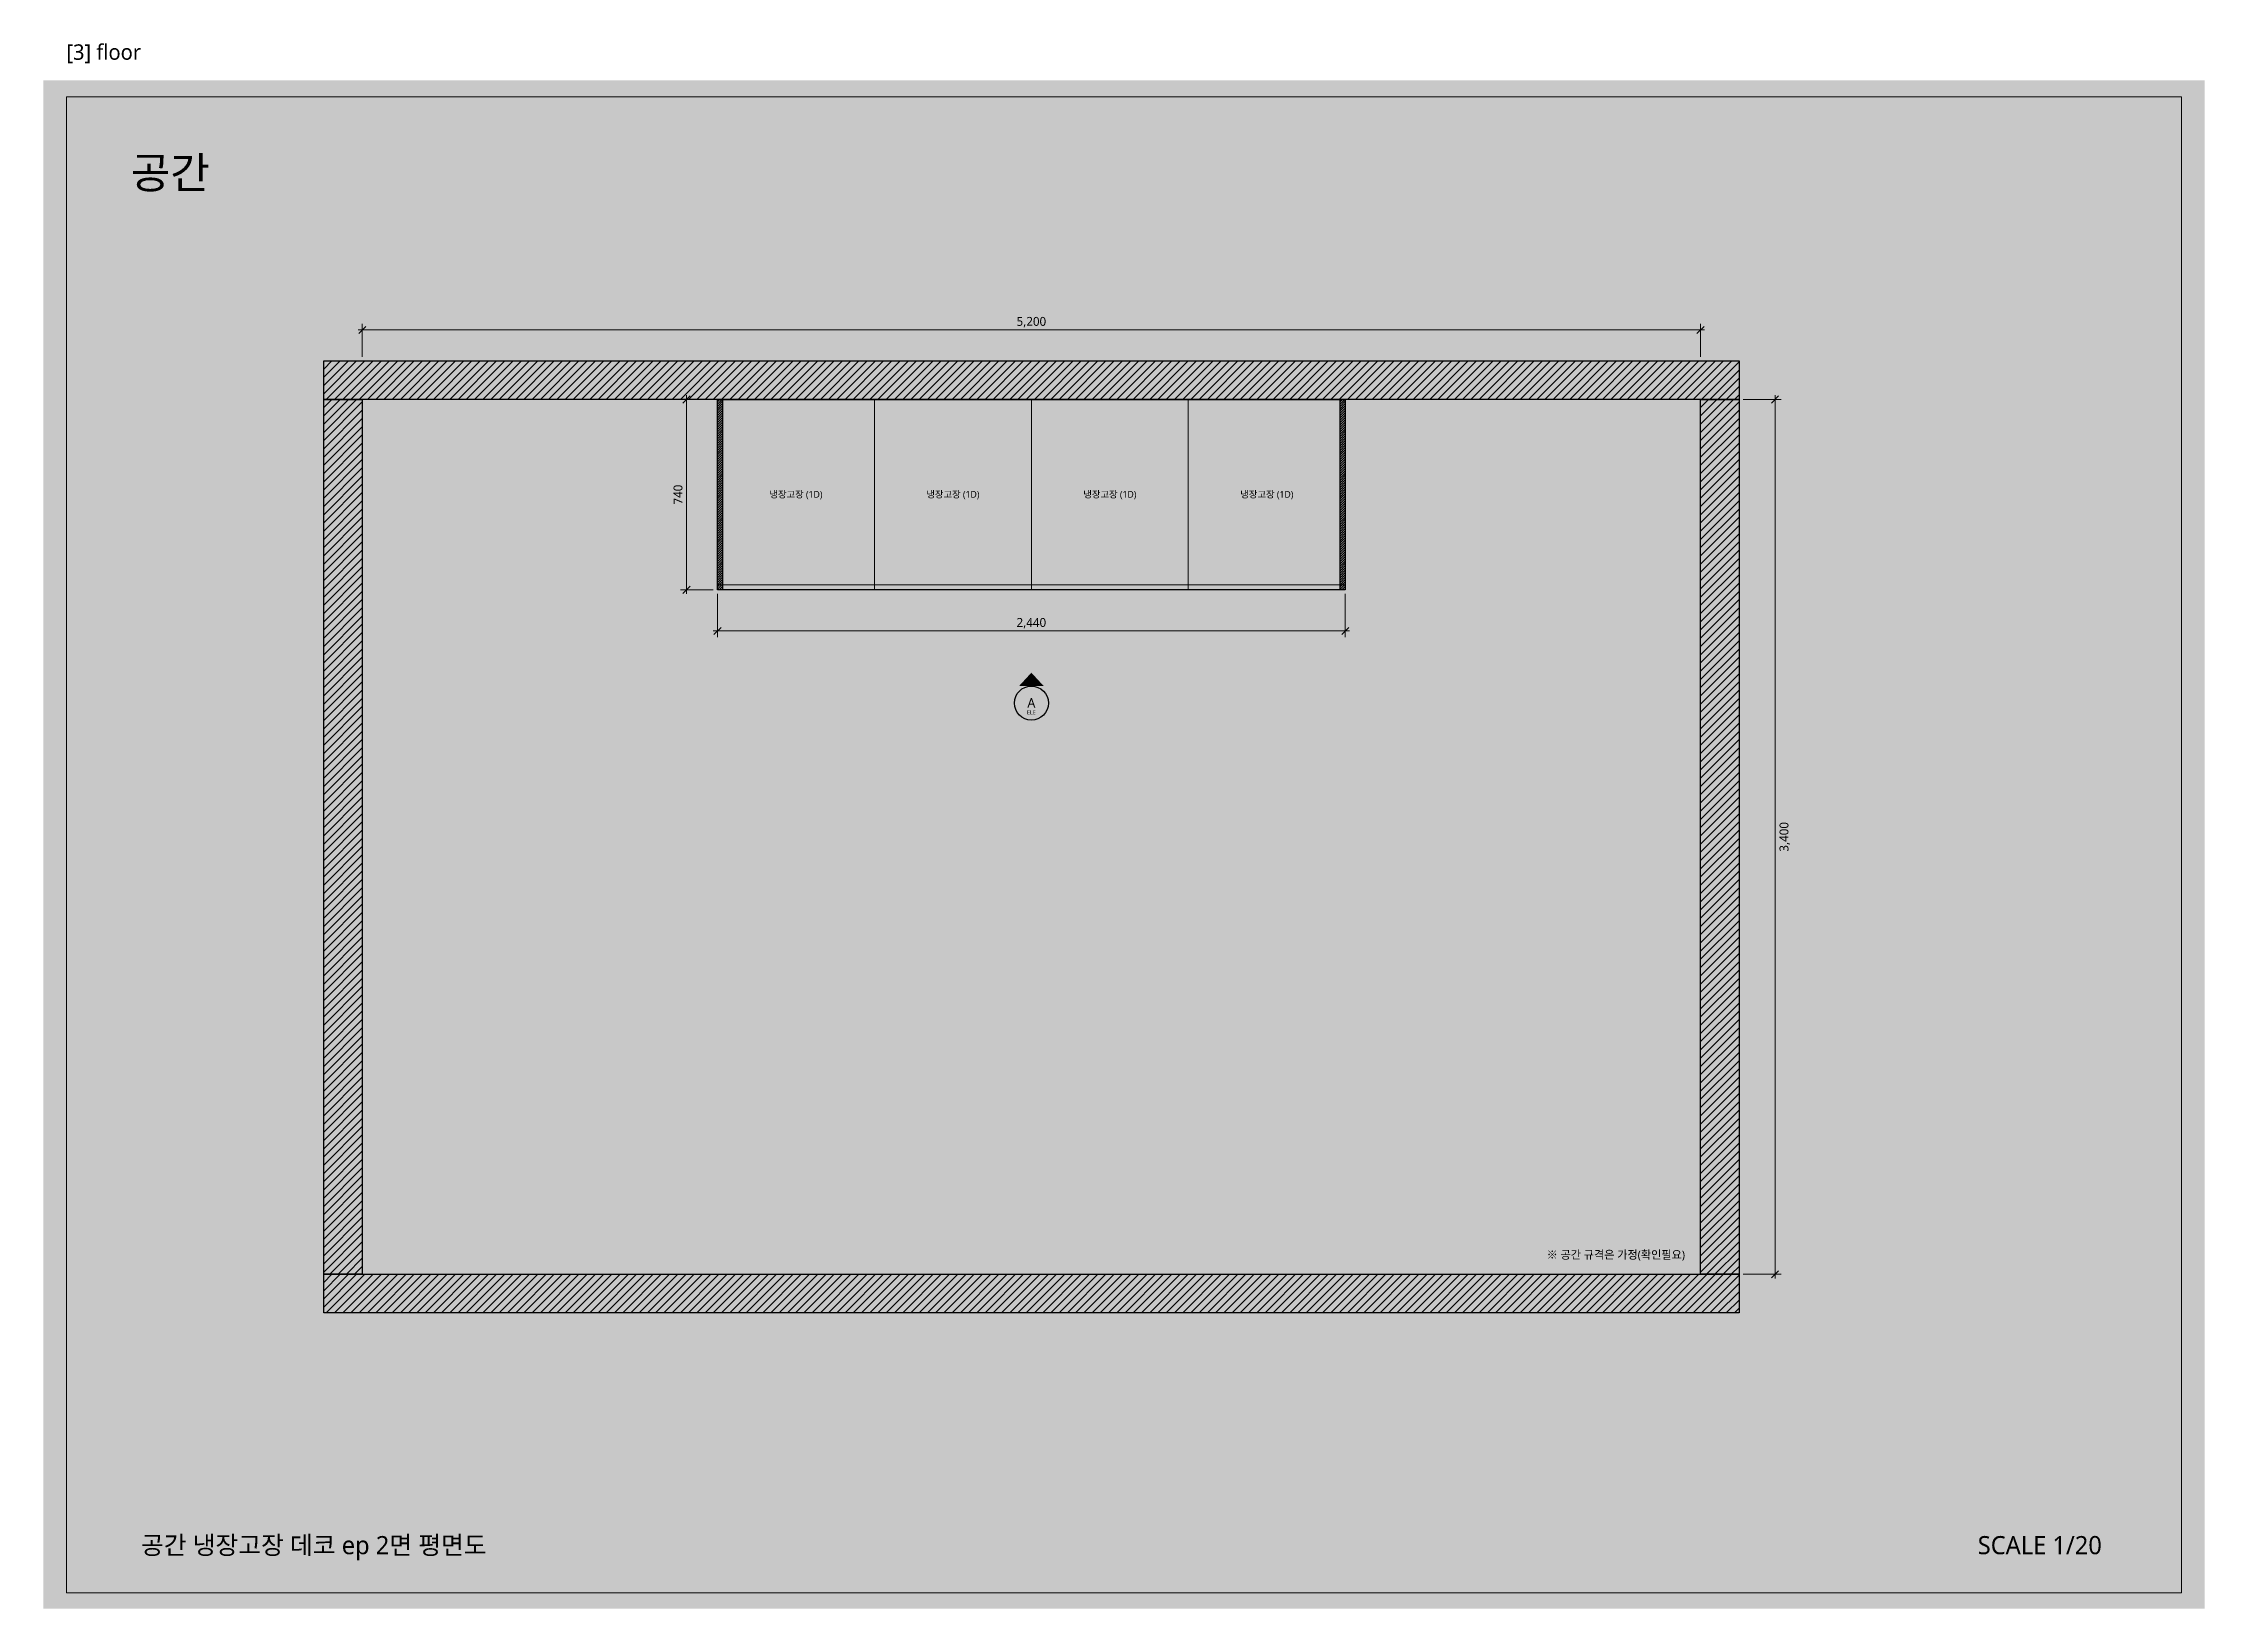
# Model space of a CAD drawing. Header units: millimetres. Extents: x 0 to 3420, y 0 to 304.
# Drawn here: x 1000 to 1420, y 0 to 304.2 of the extents above; entities that cross this region are included whole.
import ezdxf
from ezdxf.enums import TextEntityAlignment as Align

# ---------------------------------------------------------------- set-up
doc = ezdxf.new("R2010")
doc.units = ezdxf.units.MM
for name, color, linetype, lineweight, true_color in [('BG', 7, 'Continuous', 0, 0xffffff), ('DIM', 7, 'Continuous', 13, 0x969696), ('FRAME', 7, 'Continuous', 100, 0x000000), ('NOTE_RED', 7, 'Continuous', 25, 0xde0038), ('OUTLINE', 7, 'Continuous', 25, 0x000000), ('SHEET_FRAME_INFO', 7, 'Continuous', 0, 0x5a5a5a), ('TEXT', 7, 'Continuous', 13, 0x000000), ('THIN', 7, 'Continuous', 5, 0x6e6e6e)]:
    doc.layers.add(name, color=color, linetype=linetype, lineweight=lineweight, true_color=true_color)
doc.styles.add('MALGUN', font='malgun.ttf')

msp = doc.modelspace()

# ---------------------------------------------------------------- texts
at = {"layer": 'NOTE_RED', "true_color": 0xde0038, "style": 'MALGUN'}
msp.add_text('※ 공간 규격은 가정(확인필요)', height=1.584, dxfattribs=at).set_placement((1319, 68), align=Align.RIGHT)
at = {"layer": 'SHEET_FRAME_INFO', "true_color": 0x5a5a5a, "style": 'MALGUN'}
msp.add_text('[3] floor', height=3, dxfattribs=at).set_placement((1004.5, 301))
at = {"layer": 'TEXT', "true_color": 0x000000, "style": 'MALGUN'}
for s, height, p in [('공간', 6.12, (1017, 276)), ('공간 냉장고장 데코 ep 2면 평면도', 3.528, (1019, 10.6))]:
    msp.add_text(s, height=height, dxfattribs=at).set_placement(p)
for s, height, p in [('5,200', 1.728, (1192, 249.3)), ('2,440', 1.728, (1192, 190.8)), ('A', 1.872, (1192, 175.1)), ('ELE', 0.792, (1192, 173.8))]:
    msp.add_text(s, height=height, dxfattribs=at).set_placement(p, align=Align.CENTER)
for s, p in [('740', (1124.2, 216.5)), ('3,400', (1339.1, 150))]:
    msp.add_text(s, height=1.728, rotation=90, dxfattribs=at).set_placement(p, align=Align.CENTER)
at = {"layer": 'TEXT', "true_color": 0x5a5a5a, "style": 'MALGUN'}
for p in [(1146.25, 215.9), (1176.75, 215.9), (1207.25, 215.9), (1237.75, 215.9)]:
    msp.add_text('냉장고장 (1D)', height=1.296, dxfattribs=at).set_placement(p, align=Align.CENTER)
at = {"layer": 'TEXT', "true_color": 0x000000, "style": 'MALGUN'}
msp.add_text('SCALE 1/20', height=3.528, dxfattribs=at).set_placement((1400, 10.6), align=Align.RIGHT)

# ---------------------------------------------------------------- linework, layer by layer
at = {"layer": 'BG', "lineweight": 0, "true_color": 0xffffff}
msp.add_solid([(1000, 0), (1420, 0), (1000, 297), (1420, 297)], dxfattribs=at)
at = {"layer": 'DIM', "lineweight": 13, "true_color": 0x969696}
for p, q in [((1061.2, 248.5), (1322.8, 248.5)), ((1062, 243.3), (1062, 249.7)), ((1322, 243.3), (1322, 249.7)), ((1125, 235.8), (1125, 197.2)), ((1336.5, 235.8), (1336.5, 64.2)), ((1130.2, 235), (1123.8, 235)), ((1330.3, 235), (1337.7, 235)), ((1130.2, 198), (1123.8, 198)), ((1131, 197.2), (1131, 188.8)), ((1253, 197.2), (1253, 188.8)), ((1130.2, 190), (1253.8, 190)), ((1330.3, 65), (1337.7, 65))]:
    msp.add_line(p, q, dxfattribs=at)
at = {"layer": 'DIM', "lineweight": 13, "true_color": 0x5a5a5a}
for p, q in [((1061.3, 247.8), (1062.7, 249.2)), ((1321.3, 247.8), (1322.7, 249.2)), ((1124.3, 234.3), (1125.7, 235.7)), ((1335.8, 234.3), (1337.2, 235.7)), ((1124.3, 197.3), (1125.7, 198.7)), ((1130.3, 189.3), (1131.7, 190.7)), ((1252.3, 189.3), (1253.7, 190.7)), ((1335.8, 64.3), (1337.2, 65.7))]:
    msp.add_line(p, q, dxfattribs=at)
at = {"layer": 'FRAME', "lineweight": 13, "true_color": 0x000000}
msp.add_lwpolyline([(1004.5, 293.8), (1415.5, 293.8), (1415.5, 3.1), (1004.5, 3.1)], close=True, dxfattribs=at)
at = {"layer": 'OUTLINE', "lineweight": 25, "true_color": 0x000000}
for points in [[(1054.5, 242.5), (1329.5, 242.5), (1329.5, 235), (1054.5, 235)], [(1054.5, 235), (1062, 235), (1062, 65), (1054.5, 65)], [(1131, 235), (1132, 235), (1132, 198), (1131, 198)], [(1131, 235), (1253, 235), (1253, 198), (1131, 198)], [(1252, 235), (1253, 235), (1253, 198), (1252, 198)], [(1322, 235), (1329.5, 235), (1329.5, 65), (1322, 65)], [(1054.5, 65), (1329.5, 65), (1329.5, 57.5), (1054.5, 57.5)]]:
    msp.add_lwpolyline(points, close=True, dxfattribs=at)
msp.add_circle((1192, 176), 3.3, dxfattribs=at)
at = {"layer": 'OUTLINE', "lineweight": 0, "true_color": 0x000000}
msp.add_solid([(1189.6, 179.3), (1194.4, 179.3), (1192, 181.9)], dxfattribs=at)
at = {"layer": 'THIN', "lineweight": 5, "true_color": 0xa5a5a5}
for p, q in [((1054.5, 240.9), (1056.1, 242.5)), ((1054.5, 239.3), (1057.7, 242.5)), ((1054.5, 237.7), (1059.3, 242.5)), ((1054.5, 236.1), (1060.9, 242.5)), ((1055, 235), (1062.5, 242.5)), ((1056.6, 235), (1064.1, 242.5)), ((1058.2, 235), (1065.7, 242.5)), ((1059.8, 235), (1067.3, 242.5)), ((1061.4, 235), (1068.9, 242.5)), ((1063, 235), (1070.5, 242.5)), ((1064.6, 235), (1072.1, 242.5)), ((1066.2, 235), (1073.7, 242.5)), ((1067.8, 235), (1075.3, 242.5)), ((1069.4, 235), (1076.9, 242.5)), ((1071, 235), (1078.5, 242.5)), ((1072.6, 235), (1080.1, 242.5)), ((1074.2, 235), (1081.7, 242.5)), ((1075.8, 235), (1083.3, 242.5)), ((1077.4, 235), (1084.9, 242.5)), ((1079, 235), (1086.5, 242.5)), ((1080.6, 235), (1088.1, 242.5)), ((1082.2, 235), (1089.7, 242.5)), ((1083.8, 235), (1091.3, 242.5)), ((1085.4, 235), (1092.9, 242.5)), ((1087, 235), (1094.5, 242.5)), ((1088.6, 235), (1096.1, 242.5)), ((1090.2, 235), (1097.7, 242.5)), ((1091.8, 235), (1099.3, 242.5)), ((1093.4, 235), (1100.9, 242.5)), ((1095, 235), (1102.5, 242.5)), ((1096.6, 235), (1104.1, 242.5)), ((1098.2, 235), (1105.7, 242.5)), ((1099.8, 235), (1107.3, 242.5)), ((1101.4, 235), (1108.9, 242.5)), ((1103, 235), (1110.5, 242.5)), ((1104.6, 235), (1112.1, 242.5)), ((1106.2, 235), (1113.7, 242.5)), ((1107.8, 235), (1115.3, 242.5)), ((1109.4, 235), (1116.9, 242.5)), ((1111, 235), (1118.5, 242.5)), ((1112.6, 235), (1120.1, 242.5)), ((1114.2, 235), (1121.7, 242.5)), ((1115.8, 235), (1123.3, 242.5)), ((1117.4, 235), (1124.9, 242.5)), ((1119, 235), (1126.5, 242.5)), ((1120.6, 235), (1128.1, 242.5)), ((1122.2, 235), (1129.7, 242.5)), ((1123.8, 235), (1131.3, 242.5)), ((1125.4, 235), (1132.9, 242.5)), ((1127, 235), (1134.5, 242.5)), ((1128.6, 235), (1136.1, 242.5)), ((1130.2, 235), (1137.7, 242.5)), ((1131.8, 235), (1139.3, 242.5)), ((1133.4, 235), (1140.9, 242.5)), ((1135, 235), (1142.5, 242.5)), ((1136.6, 235), (1144.1, 242.5)), ((1138.2, 235), (1145.7, 242.5)), ((1139.8, 235), (1147.3, 242.5)), ((1141.4, 235), (1148.9, 242.5)), ((1143, 235), (1150.5, 242.5)), ((1144.6, 235), (1152.1, 242.5)), ((1146.2, 235), (1153.7, 242.5)), ((1147.8, 235), (1155.3, 242.5)), ((1149.4, 235), (1156.9, 242.5)), ((1151, 235), (1158.5, 242.5)), ((1152.6, 235), (1160.1, 242.5)), ((1154.2, 235), (1161.7, 242.5)), ((1155.8, 235), (1163.3, 242.5)), ((1157.4, 235), (1164.9, 242.5)), ((1159, 235), (1166.5, 242.5)), ((1160.6, 235), (1168.1, 242.5)), ((1162.2, 235), (1169.7, 242.5)), ((1163.8, 235), (1171.3, 242.5)), ((1165.4, 235), (1172.9, 242.5)), ((1167, 235), (1174.5, 242.5)), ((1168.6, 235), (1176.1, 242.5)), ((1170.2, 235), (1177.7, 242.5)), ((1171.8, 235), (1179.3, 242.5)), ((1173.4, 235), (1180.9, 242.5)), ((1175, 235), (1182.5, 242.5)), ((1176.6, 235), (1184.1, 242.5)), ((1178.2, 235), (1185.7, 242.5)), ((1179.8, 235), (1187.3, 242.5)), ((1181.4, 235), (1188.9, 242.5)), ((1183, 235), (1190.5, 242.5)), ((1184.6, 235), (1192.1, 242.5)), ((1186.2, 235), (1193.7, 242.5)), ((1187.8, 235), (1195.3, 242.5)), ((1189.4, 235), (1196.9, 242.5)), ((1191, 235), (1198.5, 242.5)), ((1192.6, 235), (1200.1, 242.5)), ((1194.2, 235), (1201.7, 242.5)), ((1195.8, 235), (1203.3, 242.5)), ((1197.4, 235), (1204.9, 242.5)), ((1199, 235), (1206.5, 242.5)), ((1200.6, 235), (1208.1, 242.5)), ((1202.2, 235), (1209.7, 242.5)), ((1203.8, 235), (1211.3, 242.5)), ((1205.4, 235), (1212.9, 242.5)), ((1207, 235), (1214.5, 242.5)), ((1208.6, 235), (1216.1, 242.5)), ((1210.2, 235), (1217.7, 242.5)), ((1211.8, 235), (1219.3, 242.5)), ((1213.4, 235), (1220.9, 242.5)), ((1215, 235), (1222.5, 242.5)), ((1216.6, 235), (1224.1, 242.5)), ((1218.2, 235), (1225.7, 242.5)), ((1219.8, 235), (1227.3, 242.5)), ((1221.4, 235), (1228.9, 242.5)), ((1223, 235), (1230.5, 242.5)), ((1224.6, 235), (1232.1, 242.5)), ((1226.2, 235), (1233.7, 242.5)), ((1227.8, 235), (1235.3, 242.5)), ((1229.4, 235), (1236.9, 242.5)), ((1231, 235), (1238.5, 242.5)), ((1232.6, 235), (1240.1, 242.5)), ((1234.2, 235), (1241.7, 242.5)), ((1235.8, 235), (1243.3, 242.5)), ((1237.4, 235), (1244.9, 242.5)), ((1239, 235), (1246.5, 242.5)), ((1240.6, 235), (1248.1, 242.5)), ((1242.2, 235), (1249.7, 242.5)), ((1243.8, 235), (1251.3, 242.5)), ((1245.4, 235), (1252.9, 242.5)), ((1247, 235), (1254.5, 242.5)), ((1248.6, 235), (1256.1, 242.5)), ((1250.2, 235), (1257.7, 242.5)), ((1251.8, 235), (1259.3, 242.5)), ((1253.4, 235), (1260.9, 242.5)), ((1255, 235), (1262.5, 242.5)), ((1256.6, 235), (1264.1, 242.5)), ((1258.2, 235), (1265.7, 242.5)), ((1259.8, 235), (1267.3, 242.5)), ((1261.4, 235), (1268.9, 242.5)), ((1263, 235), (1270.5, 242.5)), ((1264.6, 235), (1272.1, 242.5)), ((1266.2, 235), (1273.7, 242.5)), ((1267.8, 235), (1275.3, 242.5)), ((1269.4, 235), (1276.9, 242.5)), ((1271, 235), (1278.5, 242.5)), ((1272.6, 235), (1280.1, 242.5)), ((1274.2, 235), (1281.7, 242.5)), ((1275.8, 235), (1283.3, 242.5)), ((1277.4, 235), (1284.9, 242.5)), ((1279, 235), (1286.5, 242.5)), ((1280.6, 235), (1288.1, 242.5)), ((1282.2, 235), (1289.7, 242.5)), ((1283.8, 235), (1291.3, 242.5)), ((1285.4, 235), (1292.9, 242.5)), ((1287, 235), (1294.5, 242.5)), ((1288.6, 235), (1296.1, 242.5)), ((1290.2, 235), (1297.7, 242.5)), ((1291.8, 235), (1299.3, 242.5)), ((1293.4, 235), (1300.9, 242.5)), ((1295, 235), (1302.5, 242.5)), ((1296.6, 235), (1304.1, 242.5)), ((1298.2, 235), (1305.7, 242.5)), ((1299.8, 235), (1307.3, 242.5)), ((1301.4, 235), (1308.9, 242.5)), ((1303, 235), (1310.5, 242.5)), ((1304.6, 235), (1312.1, 242.5)), ((1306.2, 235), (1313.7, 242.5)), ((1307.8, 235), (1315.3, 242.5)), ((1309.4, 235), (1316.9, 242.5)), ((1311, 235), (1318.5, 242.5)), ((1312.6, 235), (1320.1, 242.5)), ((1314.2, 235), (1321.7, 242.5)), ((1315.8, 235), (1323.3, 242.5)), ((1317.4, 235), (1324.9, 242.5)), ((1319, 235), (1326.5, 242.5)), ((1320.6, 235), (1328.1, 242.5)), ((1322.2, 235), (1329.5, 242.3)), ((1323.8, 235), (1329.5, 240.7)), ((1325.4, 235), (1329.5, 239.1)), ((1327, 235), (1329.5, 237.5)), ((1328.6, 235), (1329.5, 235.9)), ((1054.5, 233.4), (1056.1, 235)), ((1054.5, 231.8), (1057.7, 235)), ((1054.5, 230.2), (1059.3, 235)), ((1054.5, 228.6), (1060.9, 235)), ((1054.5, 227), (1062, 234.5)), ((1054.5, 225.4), (1062, 232.9)), ((1054.5, 223.8), (1062, 231.3)), ((1131, 234.55), (1131.45, 235)), ((1131, 234.1), (1131.9, 235)), ((1131, 233.65), (1132, 234.65)), ((1131, 233.2), (1132, 234.2)), ((1131, 232.75), (1132, 233.75)), ((1131, 232.3), (1132, 233.3)), ((1131, 231.85), (1132, 232.85)), ((1131, 231.4), (1132, 232.4)), ((1131, 230.95), (1132, 231.95)), ((1131, 230.5), (1132, 231.5)), ((1131, 230.05), (1132, 231.05)), ((1252, 234.55), (1252.45, 235)), ((1252, 234.1), (1252.9, 235)), ((1252, 233.65), (1253, 234.65)), ((1252, 233.2), (1253, 234.2)), ((1252, 232.75), (1253, 233.75)), ((1252, 232.3), (1253, 233.3)), ((1252, 231.85), (1253, 232.85)), ((1252, 231.4), (1253, 232.4)), ((1252, 230.95), (1253, 231.95)), ((1252, 230.5), (1253, 231.5)), ((1252, 230.05), (1253, 231.05)), ((1322, 233.4), (1323.6, 235)), ((1322, 231.8), (1325.2, 235)), ((1322, 230.2), (1326.8, 235)), ((1322, 228.6), (1328.4, 235)), ((1322, 227), (1329.5, 234.5)), ((1322, 225.4), (1329.5, 232.9)), ((1322, 223.8), (1329.5, 231.3)), ((1054.5, 222.2), (1062, 229.7)), ((1054.5, 220.6), (1062, 228.1)), ((1131, 229.6), (1132, 230.6)), ((1131, 229.15), (1132, 230.15)), ((1131, 228.7), (1132, 229.7)), ((1131, 228.25), (1132, 229.25)), ((1131, 227.8), (1132, 228.8)), ((1131, 227.35), (1132, 228.35)), ((1131, 226.9), (1132, 227.9)), ((1131, 226.45), (1132, 227.45)), ((1131, 226), (1132, 227)), ((1252, 229.6), (1253, 230.6)), ((1252, 229.15), (1253, 230.15)), ((1252, 228.7), (1253, 229.7)), ((1252, 228.25), (1253, 229.25)), ((1252, 227.8), (1253, 228.8)), ((1252, 227.35), (1253, 228.35)), ((1252, 226.9), (1253, 227.9)), ((1252, 226.45), (1253, 227.45)), ((1252, 226), (1253, 227)), ((1322, 222.2), (1329.5, 229.7)), ((1322, 220.6), (1329.5, 228.1)), ((1054.5, 219), (1062, 226.5)), ((1054.5, 217.4), (1062, 224.9)), ((1054.5, 215.8), (1062, 223.3)), ((1131, 225.55), (1132, 226.55)), ((1131, 225.1), (1132, 226.1)), ((1131, 224.65), (1132, 225.65)), ((1131, 224.2), (1132, 225.2)), ((1131, 223.75), (1132, 224.75)), ((1131, 223.3), (1132, 224.3)), ((1131, 222.85), (1132, 223.85)), ((1131, 222.4), (1132, 223.4)), ((1131, 221.95), (1132, 222.95)), ((1252, 225.55), (1253, 226.55)), ((1252, 225.1), (1253, 226.1)), ((1252, 224.65), (1253, 225.65)), ((1252, 224.2), (1253, 225.2)), ((1252, 223.75), (1253, 224.75)), ((1252, 223.3), (1253, 224.3)), ((1252, 222.85), (1253, 223.85)), ((1252, 222.4), (1253, 223.4)), ((1252, 221.95), (1253, 222.95)), ((1322, 219), (1329.5, 226.5)), ((1322, 217.4), (1329.5, 224.9)), ((1322, 215.8), (1329.5, 223.3)), ((1054.5, 214.2), (1062, 221.7)), ((1054.5, 212.6), (1062, 220.1)), ((1054.5, 211), (1062, 218.5)), ((1131, 221.5), (1132, 222.5)), ((1131, 221.05), (1132, 222.05)), ((1131, 220.6), (1132, 221.6)), ((1131, 220.15), (1132, 221.15)), ((1131, 219.7), (1132, 220.7)), ((1131, 219.25), (1132, 220.25)), ((1131, 218.8), (1132, 219.8)), ((1131, 218.35), (1132, 219.35)), ((1131, 217.9), (1132, 218.9)), ((1131, 217.45), (1132, 218.45)), ((1252, 221.5), (1253, 222.5)), ((1252, 221.05), (1253, 222.05)), ((1252, 220.6), (1253, 221.6)), ((1252, 220.15), (1253, 221.15)), ((1252, 219.7), (1253, 220.7)), ((1252, 219.25), (1253, 220.25)), ((1252, 218.8), (1253, 219.8)), ((1252, 218.35), (1253, 219.35)), ((1252, 217.9), (1253, 218.9)), ((1252, 217.45), (1253, 218.45)), ((1322, 214.2), (1329.5, 221.7)), ((1322, 212.6), (1329.5, 220.1)), ((1322, 211), (1329.5, 218.5)), ((1054.5, 209.4), (1062, 216.9)), ((1054.5, 207.8), (1062, 215.3)), ((1131, 217), (1132, 218)), ((1131, 216.55), (1132, 217.55)), ((1131, 216.1), (1132, 217.1)), ((1131, 215.65), (1132, 216.65)), ((1131, 215.2), (1132, 216.2)), ((1131, 214.75), (1132, 215.75)), ((1131, 214.3), (1132, 215.3)), ((1131, 213.85), (1132, 214.85)), ((1131, 213.4), (1132, 214.4)), ((1252, 217), (1253, 218)), ((1252, 216.55), (1253, 217.55)), ((1252, 216.1), (1253, 217.1)), ((1252, 215.65), (1253, 216.65)), ((1252, 215.2), (1253, 216.2)), ((1252, 214.75), (1253, 215.75)), ((1252, 214.3), (1253, 215.3)), ((1252, 213.85), (1253, 214.85)), ((1252, 213.4), (1253, 214.4)), ((1322, 209.4), (1329.5, 216.9)), ((1322, 207.8), (1329.5, 215.3)), ((1054.5, 206.2), (1062, 213.7)), ((1054.5, 204.6), (1062, 212.1)), ((1054.5, 203), (1062, 210.5)), ((1131, 212.95), (1132, 213.95)), ((1131, 212.5), (1132, 213.5)), ((1131, 212.05), (1132, 213.05)), ((1131, 211.6), (1132, 212.6)), ((1131, 211.15), (1132, 212.15)), ((1131, 210.7), (1132, 211.7)), ((1131, 210.25), (1132, 211.25)), ((1131, 209.8), (1132, 210.8)), ((1131, 209.35), (1132, 210.35)), ((1252, 212.95), (1253, 213.95)), ((1252, 212.5), (1253, 213.5)), ((1252, 212.05), (1253, 213.05)), ((1252, 211.6), (1253, 212.6)), ((1252, 211.15), (1253, 212.15)), ((1252, 210.7), (1253, 211.7)), ((1252, 210.25), (1253, 211.25)), ((1252, 209.8), (1253, 210.8)), ((1252, 209.35), (1253, 210.35)), ((1322, 206.2), (1329.5, 213.7)), ((1322, 204.6), (1329.5, 212.1)), ((1322, 203), (1329.5, 210.5)), ((1054.5, 201.4), (1062, 208.9)), ((1054.5, 199.8), (1062, 207.3)), ((1131, 208.9), (1132, 209.9)), ((1131, 208.45), (1132, 209.45)), ((1131, 208), (1132, 209)), ((1131, 207.55), (1132, 208.55)), ((1131, 207.1), (1132, 208.1)), ((1131, 206.65), (1132, 207.65)), ((1131, 206.2), (1132, 207.2)), ((1131, 205.75), (1132, 206.75)), ((1131, 205.3), (1132, 206.3)), ((1131, 204.85), (1132, 205.85)), ((1252, 208.9), (1253, 209.9)), ((1252, 208.45), (1253, 209.45)), ((1252, 208), (1253, 209)), ((1252, 207.55), (1253, 208.55)), ((1252, 207.1), (1253, 208.1)), ((1252, 206.65), (1253, 207.65)), ((1252, 206.2), (1253, 207.2)), ((1252, 205.75), (1253, 206.75)), ((1252, 205.3), (1253, 206.3)), ((1252, 204.85), (1253, 205.85)), ((1322, 201.4), (1329.5, 208.9)), ((1322, 199.8), (1329.5, 207.3)), ((1054.5, 198.2), (1062, 205.7)), ((1054.5, 196.6), (1062, 204.1)), ((1054.5, 195), (1062, 202.5)), ((1131, 204.4), (1132, 205.4)), ((1131, 203.95), (1132, 204.95)), ((1131, 203.5), (1132, 204.5)), ((1131, 203.05), (1132, 204.05)), ((1131, 202.6), (1132, 203.6)), ((1131, 202.15), (1132, 203.15)), ((1131, 201.7), (1132, 202.7)), ((1131, 201.25), (1132, 202.25)), ((1131, 200.8), (1132, 201.8)), ((1252, 204.4), (1253, 205.4)), ((1252, 203.95), (1253, 204.95)), ((1252, 203.5), (1253, 204.5)), ((1252, 203.05), (1253, 204.05)), ((1252, 202.6), (1253, 203.6)), ((1252, 202.15), (1253, 203.15)), ((1252, 201.7), (1253, 202.7)), ((1252, 201.25), (1253, 202.25)), ((1252, 200.8), (1253, 201.8)), ((1322, 198.2), (1329.5, 205.7)), ((1322, 196.6), (1329.5, 204.1)), ((1322, 195), (1329.5, 202.5)), ((1054.5, 193.4), (1062, 200.9)), ((1054.5, 191.8), (1062, 199.3)), ((1054.5, 190.2), (1062, 197.7)), ((1131, 200.35), (1132, 201.35)), ((1131, 199.9), (1132, 200.9)), ((1131, 199.45), (1132, 200.45)), ((1131, 199), (1132, 200)), ((1131, 198.55), (1132, 199.55)), ((1131, 198.1), (1132, 199.1)), ((1131.35, 198), (1132, 198.65)), ((1131.8, 198), (1132, 198.2)), ((1252, 200.35), (1253, 201.35)), ((1252, 199.9), (1253, 200.9)), ((1252, 199.45), (1253, 200.45)), ((1252, 199), (1253, 200)), ((1252, 198.55), (1253, 199.55)), ((1252, 198.1), (1253, 199.1)), ((1252.35, 198), (1253, 198.65)), ((1252.8, 198), (1253, 198.2)), ((1322, 193.4), (1329.5, 200.9)), ((1322, 191.8), (1329.5, 199.3)), ((1322, 190.2), (1329.5, 197.7)), ((1054.5, 188.6), (1062, 196.1)), ((1054.5, 187), (1062, 194.5)), ((1322, 188.6), (1329.5, 196.1)), ((1322, 187), (1329.5, 194.5)), ((1054.5, 185.4), (1062, 192.9)), ((1054.5, 183.8), (1062, 191.3)), ((1054.5, 182.2), (1062, 189.7)), ((1322, 185.4), (1329.5, 192.9)), ((1322, 183.8), (1329.5, 191.3)), ((1322, 182.2), (1329.5, 189.7)), ((1054.5, 180.6), (1062, 188.1)), ((1054.5, 179), (1062, 186.5)), ((1054.5, 177.4), (1062, 184.9)), ((1322, 180.6), (1329.5, 188.1)), ((1322, 179), (1329.5, 186.5)), ((1322, 177.4), (1329.5, 184.9)), ((1054.5, 175.8), (1062, 183.3)), ((1054.5, 174.2), (1062, 181.7)), ((1322, 175.8), (1329.5, 183.3)), ((1322, 174.2), (1329.5, 181.7)), ((1054.5, 172.6), (1062, 180.1)), ((1054.5, 171), (1062, 178.5)), ((1054.5, 169.4), (1062, 176.9)), ((1322, 172.6), (1329.5, 180.1)), ((1322, 171), (1329.5, 178.5)), ((1322, 169.4), (1329.5, 176.9)), ((1054.5, 167.8), (1062, 175.3)), ((1054.5, 166.2), (1062, 173.7)), ((1322, 167.8), (1329.5, 175.3)), ((1322, 166.2), (1329.5, 173.7)), ((1054.5, 164.6), (1062, 172.1)), ((1054.5, 163), (1062, 170.5)), ((1054.5, 161.4), (1062, 168.9)), ((1322, 164.6), (1329.5, 172.1)), ((1322, 163), (1329.5, 170.5)), ((1322, 161.4), (1329.5, 168.9)), ((1054.5, 159.8), (1062, 167.3)), ((1054.5, 158.2), (1062, 165.7)), ((1054.5, 156.6), (1062, 164.1)), ((1322, 159.8), (1329.5, 167.3)), ((1322, 158.2), (1329.5, 165.7)), ((1322, 156.6), (1329.5, 164.1)), ((1054.5, 155), (1062, 162.5)), ((1054.5, 153.4), (1062, 160.9)), ((1322, 155), (1329.5, 162.5)), ((1322, 153.4), (1329.5, 160.9)), ((1054.5, 151.8), (1062, 159.3)), ((1054.5, 150.2), (1062, 157.7)), ((1054.5, 148.6), (1062, 156.1)), ((1322, 151.8), (1329.5, 159.3)), ((1322, 150.2), (1329.5, 157.7)), ((1322, 148.6), (1329.5, 156.1)), ((1054.5, 147), (1062, 154.5)), ((1054.5, 145.4), (1062, 152.9)), ((1054.5, 143.8), (1062, 151.3)), ((1322, 147), (1329.5, 154.5)), ((1322, 145.4), (1329.5, 152.9)), ((1322, 143.8), (1329.5, 151.3)), ((1054.5, 142.2), (1062, 149.7)), ((1054.5, 140.6), (1062, 148.1)), ((1322, 142.2), (1329.5, 149.7)), ((1322, 140.6), (1329.5, 148.1)), ((1054.5, 139), (1062, 146.5)), ((1054.5, 137.4), (1062, 144.9)), ((1054.5, 135.8), (1062, 143.3)), ((1322, 139), (1329.5, 146.5)), ((1322, 137.4), (1329.5, 144.9)), ((1322, 135.8), (1329.5, 143.3)), ((1054.5, 134.2), (1062, 141.7)), ((1054.5, 132.6), (1062, 140.1)), ((1322, 134.2), (1329.5, 141.7)), ((1322, 132.6), (1329.5, 140.1)), ((1054.5, 131), (1062, 138.5)), ((1054.5, 129.4), (1062, 136.9)), ((1054.5, 127.8), (1062, 135.3)), ((1322, 131), (1329.5, 138.5)), ((1322, 129.4), (1329.5, 136.9)), ((1322, 127.8), (1329.5, 135.3)), ((1054.5, 126.2), (1062, 133.7)), ((1054.5, 124.6), (1062, 132.1)), ((1054.5, 123), (1062, 130.5)), ((1322, 126.2), (1329.5, 133.7)), ((1322, 124.6), (1329.5, 132.1)), ((1322, 123), (1329.5, 130.5)), ((1054.5, 121.4), (1062, 128.9)), ((1054.5, 119.8), (1062, 127.3)), ((1322, 121.4), (1329.5, 128.9)), ((1322, 119.8), (1329.5, 127.3)), ((1054.5, 118.2), (1062, 125.7)), ((1054.5, 116.6), (1062, 124.1)), ((1054.5, 115), (1062, 122.5)), ((1322, 118.2), (1329.5, 125.7)), ((1322, 116.6), (1329.5, 124.1)), ((1322, 115), (1329.5, 122.5)), ((1054.5, 113.4), (1062, 120.9)), ((1054.5, 111.8), (1062, 119.3)), ((1054.5, 110.2), (1062, 117.7)), ((1322, 113.4), (1329.5, 120.9)), ((1322, 111.8), (1329.5, 119.3)), ((1322, 110.2), (1329.5, 117.7)), ((1054.5, 108.6), (1062, 116.1)), ((1054.5, 107), (1062, 114.5)), ((1322, 108.6), (1329.5, 116.1)), ((1322, 107), (1329.5, 114.5)), ((1054.5, 105.4), (1062, 112.9)), ((1054.5, 103.8), (1062, 111.3)), ((1054.5, 102.2), (1062, 109.7)), ((1322, 105.4), (1329.5, 112.9)), ((1322, 103.8), (1329.5, 111.3)), ((1322, 102.2), (1329.5, 109.7)), ((1054.5, 100.6), (1062, 108.1)), ((1054.5, 99), (1062, 106.5)), ((1322, 100.6), (1329.5, 108.1)), ((1322, 99), (1329.5, 106.5)), ((1054.5, 97.4), (1062, 104.9)), ((1054.5, 95.8), (1062, 103.3)), ((1054.5, 94.2), (1062, 101.7)), ((1322, 97.4), (1329.5, 104.9)), ((1322, 95.8), (1329.5, 103.3)), ((1322, 94.2), (1329.5, 101.7)), ((1054.5, 92.6), (1062, 100.1)), ((1054.5, 91), (1062, 98.5)), ((1054.5, 89.4), (1062, 96.9)), ((1322, 92.6), (1329.5, 100.1)), ((1322, 91), (1329.5, 98.5)), ((1322, 89.4), (1329.5, 96.9)), ((1054.5, 87.8), (1062, 95.3)), ((1054.5, 86.2), (1062, 93.7)), ((1322, 87.8), (1329.5, 95.3)), ((1322, 86.2), (1329.5, 93.7)), ((1054.5, 84.6), (1062, 92.1)), ((1054.5, 83), (1062, 90.5)), ((1054.5, 81.4), (1062, 88.9)), ((1322, 84.6), (1329.5, 92.1)), ((1322, 83), (1329.5, 90.5)), ((1322, 81.4), (1329.5, 88.9)), ((1054.5, 79.8), (1062, 87.3)), ((1054.5, 78.2), (1062, 85.7)), ((1054.5, 76.6), (1062, 84.1)), ((1322, 79.8), (1329.5, 87.3)), ((1322, 78.2), (1329.5, 85.7)), ((1322, 76.6), (1329.5, 84.1)), ((1054.5, 75), (1062, 82.5)), ((1054.5, 73.4), (1062, 80.9)), ((1322, 75), (1329.5, 82.5)), ((1322, 73.4), (1329.5, 80.9)), ((1054.5, 71.8), (1062, 79.3)), ((1054.5, 70.2), (1062, 77.7)), ((1054.5, 68.6), (1062, 76.1)), ((1322, 71.8), (1329.5, 79.3)), ((1322, 70.2), (1329.5, 77.7)), ((1322, 68.6), (1329.5, 76.1)), ((1054.5, 67), (1062, 74.5)), ((1054.5, 65.4), (1062, 72.9)), ((1322, 67), (1329.5, 74.5)), ((1322, 65.4), (1329.5, 72.9)), ((1055.7, 65), (1062, 71.3)), ((1057.3, 65), (1062, 69.7)), ((1058.9, 65), (1062, 68.1)), ((1323.2, 65), (1329.5, 71.3)), ((1324.8, 65), (1329.5, 69.7)), ((1326.4, 65), (1329.5, 68.1)), ((1054.5, 63.4), (1056.1, 65)), ((1054.5, 61.8), (1057.7, 65)), ((1054.5, 60.2), (1059.3, 65)), ((1054.5, 58.6), (1060.9, 65)), ((1055, 57.5), (1062.5, 65)), ((1056.6, 57.5), (1064.1, 65)), ((1058.2, 57.5), (1065.7, 65)), ((1059.8, 57.5), (1067.3, 65)), ((1060.5, 65), (1062, 66.5)), ((1061.4, 57.5), (1068.9, 65)), ((1063, 57.5), (1070.5, 65)), ((1064.6, 57.5), (1072.1, 65)), ((1066.2, 57.5), (1073.7, 65)), ((1067.8, 57.5), (1075.3, 65)), ((1069.4, 57.5), (1076.9, 65)), ((1071, 57.5), (1078.5, 65)), ((1072.6, 57.5), (1080.1, 65)), ((1074.2, 57.5), (1081.7, 65)), ((1075.8, 57.5), (1083.3, 65)), ((1077.4, 57.5), (1084.9, 65)), ((1079, 57.5), (1086.5, 65)), ((1080.6, 57.5), (1088.1, 65)), ((1082.2, 57.5), (1089.7, 65)), ((1083.8, 57.5), (1091.3, 65)), ((1085.4, 57.5), (1092.9, 65)), ((1087, 57.5), (1094.5, 65)), ((1088.6, 57.5), (1096.1, 65)), ((1090.2, 57.5), (1097.7, 65)), ((1091.8, 57.5), (1099.3, 65)), ((1093.4, 57.5), (1100.9, 65)), ((1095, 57.5), (1102.5, 65)), ((1096.6, 57.5), (1104.1, 65)), ((1098.2, 57.5), (1105.7, 65)), ((1099.8, 57.5), (1107.3, 65)), ((1101.4, 57.5), (1108.9, 65)), ((1103, 57.5), (1110.5, 65)), ((1104.6, 57.5), (1112.1, 65)), ((1106.2, 57.5), (1113.7, 65)), ((1107.8, 57.5), (1115.3, 65)), ((1109.4, 57.5), (1116.9, 65)), ((1111, 57.5), (1118.5, 65)), ((1112.6, 57.5), (1120.1, 65)), ((1114.2, 57.5), (1121.7, 65)), ((1115.8, 57.5), (1123.3, 65)), ((1117.4, 57.5), (1124.9, 65)), ((1119, 57.5), (1126.5, 65)), ((1120.6, 57.5), (1128.1, 65)), ((1122.2, 57.5), (1129.7, 65)), ((1123.8, 57.5), (1131.3, 65)), ((1125.4, 57.5), (1132.9, 65)), ((1127, 57.5), (1134.5, 65)), ((1128.6, 57.5), (1136.1, 65)), ((1130.2, 57.5), (1137.7, 65)), ((1131.8, 57.5), (1139.3, 65)), ((1133.4, 57.5), (1140.9, 65)), ((1135, 57.5), (1142.5, 65)), ((1136.6, 57.5), (1144.1, 65)), ((1138.2, 57.5), (1145.7, 65)), ((1139.8, 57.5), (1147.3, 65)), ((1141.4, 57.5), (1148.9, 65)), ((1143, 57.5), (1150.5, 65)), ((1144.6, 57.5), (1152.1, 65)), ((1146.2, 57.5), (1153.7, 65)), ((1147.8, 57.5), (1155.3, 65)), ((1149.4, 57.5), (1156.9, 65)), ((1151, 57.5), (1158.5, 65)), ((1152.6, 57.5), (1160.1, 65)), ((1154.2, 57.5), (1161.7, 65)), ((1155.8, 57.5), (1163.3, 65)), ((1157.4, 57.5), (1164.9, 65)), ((1159, 57.5), (1166.5, 65)), ((1160.6, 57.5), (1168.1, 65)), ((1162.2, 57.5), (1169.7, 65)), ((1163.8, 57.5), (1171.3, 65)), ((1165.4, 57.5), (1172.9, 65)), ((1167, 57.5), (1174.5, 65)), ((1168.6, 57.5), (1176.1, 65)), ((1170.2, 57.5), (1177.7, 65)), ((1171.8, 57.5), (1179.3, 65)), ((1173.4, 57.5), (1180.9, 65)), ((1175, 57.5), (1182.5, 65)), ((1176.6, 57.5), (1184.1, 65)), ((1178.2, 57.5), (1185.7, 65)), ((1179.8, 57.5), (1187.3, 65)), ((1181.4, 57.5), (1188.9, 65)), ((1183, 57.5), (1190.5, 65)), ((1184.6, 57.5), (1192.1, 65)), ((1186.2, 57.5), (1193.7, 65)), ((1187.8, 57.5), (1195.3, 65)), ((1189.4, 57.5), (1196.9, 65)), ((1191, 57.5), (1198.5, 65)), ((1192.6, 57.5), (1200.1, 65)), ((1194.2, 57.5), (1201.7, 65)), ((1195.8, 57.5), (1203.3, 65)), ((1197.4, 57.5), (1204.9, 65)), ((1199, 57.5), (1206.5, 65)), ((1200.6, 57.5), (1208.1, 65)), ((1202.2, 57.5), (1209.7, 65)), ((1203.8, 57.5), (1211.3, 65)), ((1205.4, 57.5), (1212.9, 65)), ((1207, 57.5), (1214.5, 65)), ((1208.6, 57.5), (1216.1, 65)), ((1210.2, 57.5), (1217.7, 65)), ((1211.8, 57.5), (1219.3, 65)), ((1213.4, 57.5), (1220.9, 65)), ((1215, 57.5), (1222.5, 65)), ((1216.6, 57.5), (1224.1, 65)), ((1218.2, 57.5), (1225.7, 65)), ((1219.8, 57.5), (1227.3, 65)), ((1221.4, 57.5), (1228.9, 65)), ((1223, 57.5), (1230.5, 65)), ((1224.6, 57.5), (1232.1, 65)), ((1226.2, 57.5), (1233.7, 65)), ((1227.8, 57.5), (1235.3, 65)), ((1229.4, 57.5), (1236.9, 65)), ((1231, 57.5), (1238.5, 65)), ((1232.6, 57.5), (1240.1, 65)), ((1234.2, 57.5), (1241.7, 65)), ((1235.8, 57.5), (1243.3, 65)), ((1237.4, 57.5), (1244.9, 65)), ((1239, 57.5), (1246.5, 65)), ((1240.6, 57.5), (1248.1, 65)), ((1242.2, 57.5), (1249.7, 65)), ((1243.8, 57.5), (1251.3, 65)), ((1245.4, 57.5), (1252.9, 65)), ((1247, 57.5), (1254.5, 65)), ((1248.6, 57.5), (1256.1, 65)), ((1250.2, 57.5), (1257.7, 65)), ((1251.8, 57.5), (1259.3, 65)), ((1253.4, 57.5), (1260.9, 65)), ((1255, 57.5), (1262.5, 65)), ((1256.6, 57.5), (1264.1, 65)), ((1258.2, 57.5), (1265.7, 65)), ((1259.8, 57.5), (1267.3, 65)), ((1261.4, 57.5), (1268.9, 65)), ((1263, 57.5), (1270.5, 65)), ((1264.6, 57.5), (1272.1, 65)), ((1266.2, 57.5), (1273.7, 65)), ((1267.8, 57.5), (1275.3, 65)), ((1269.4, 57.5), (1276.9, 65)), ((1271, 57.5), (1278.5, 65)), ((1272.6, 57.5), (1280.1, 65)), ((1274.2, 57.5), (1281.7, 65)), ((1275.8, 57.5), (1283.3, 65)), ((1277.4, 57.5), (1284.9, 65)), ((1279, 57.5), (1286.5, 65)), ((1280.6, 57.5), (1288.1, 65)), ((1282.2, 57.5), (1289.7, 65)), ((1283.8, 57.5), (1291.3, 65)), ((1285.4, 57.5), (1292.9, 65)), ((1287, 57.5), (1294.5, 65)), ((1288.6, 57.5), (1296.1, 65)), ((1290.2, 57.5), (1297.7, 65)), ((1291.8, 57.5), (1299.3, 65)), ((1293.4, 57.5), (1300.9, 65)), ((1295, 57.5), (1302.5, 65)), ((1296.6, 57.5), (1304.1, 65)), ((1298.2, 57.5), (1305.7, 65)), ((1299.8, 57.5), (1307.3, 65)), ((1301.4, 57.5), (1308.9, 65)), ((1303, 57.5), (1310.5, 65)), ((1304.6, 57.5), (1312.1, 65)), ((1306.2, 57.5), (1313.7, 65)), ((1307.8, 57.5), (1315.3, 65)), ((1309.4, 57.5), (1316.9, 65)), ((1311, 57.5), (1318.5, 65)), ((1312.6, 57.5), (1320.1, 65)), ((1314.2, 57.5), (1321.7, 65)), ((1315.8, 57.5), (1323.3, 65)), ((1317.4, 57.5), (1324.9, 65)), ((1319, 57.5), (1326.5, 65)), ((1320.6, 57.5), (1328.1, 65)), ((1322.2, 57.5), (1329.5, 64.8)), ((1323.8, 57.5), (1329.5, 63.2)), ((1328, 65), (1329.5, 66.5)), ((1325.4, 57.5), (1329.5, 61.6)), ((1327, 57.5), (1329.5, 60)), ((1328.6, 57.5), (1329.5, 58.4))]:
    msp.add_line(p, q, dxfattribs=at)
at = {"layer": 'THIN', "lineweight": 5, "true_color": 0x6e6e6e}
for p, q in [((1131, 199), (1161.5, 199)), ((1161.5, 199), (1192, 199)), ((1192, 199), (1222.5, 199)), ((1222.5, 199), (1253, 199))]:
    msp.add_line(p, q, dxfattribs=at)
for points in [[(1131, 235), (1161.5, 235), (1161.5, 198), (1131, 198)], [(1161.5, 235), (1192, 235), (1192, 198), (1161.5, 198)], [(1192, 235), (1222.5, 235), (1222.5, 198), (1192, 198)], [(1222.5, 235), (1253, 235), (1253, 198), (1222.5, 198)]]:
    msp.add_lwpolyline(points, close=True, dxfattribs=at)

msp.set_redraw_order([(e.dxf.handle, doc.entitydb.next_handle()) for e in msp.query("TEXT MTEXT ATTDEF DIMENSION ARC_DIMENSION")])  # texts and dimensions are drawn at this point

doc.saveas('drawing.dxf')
